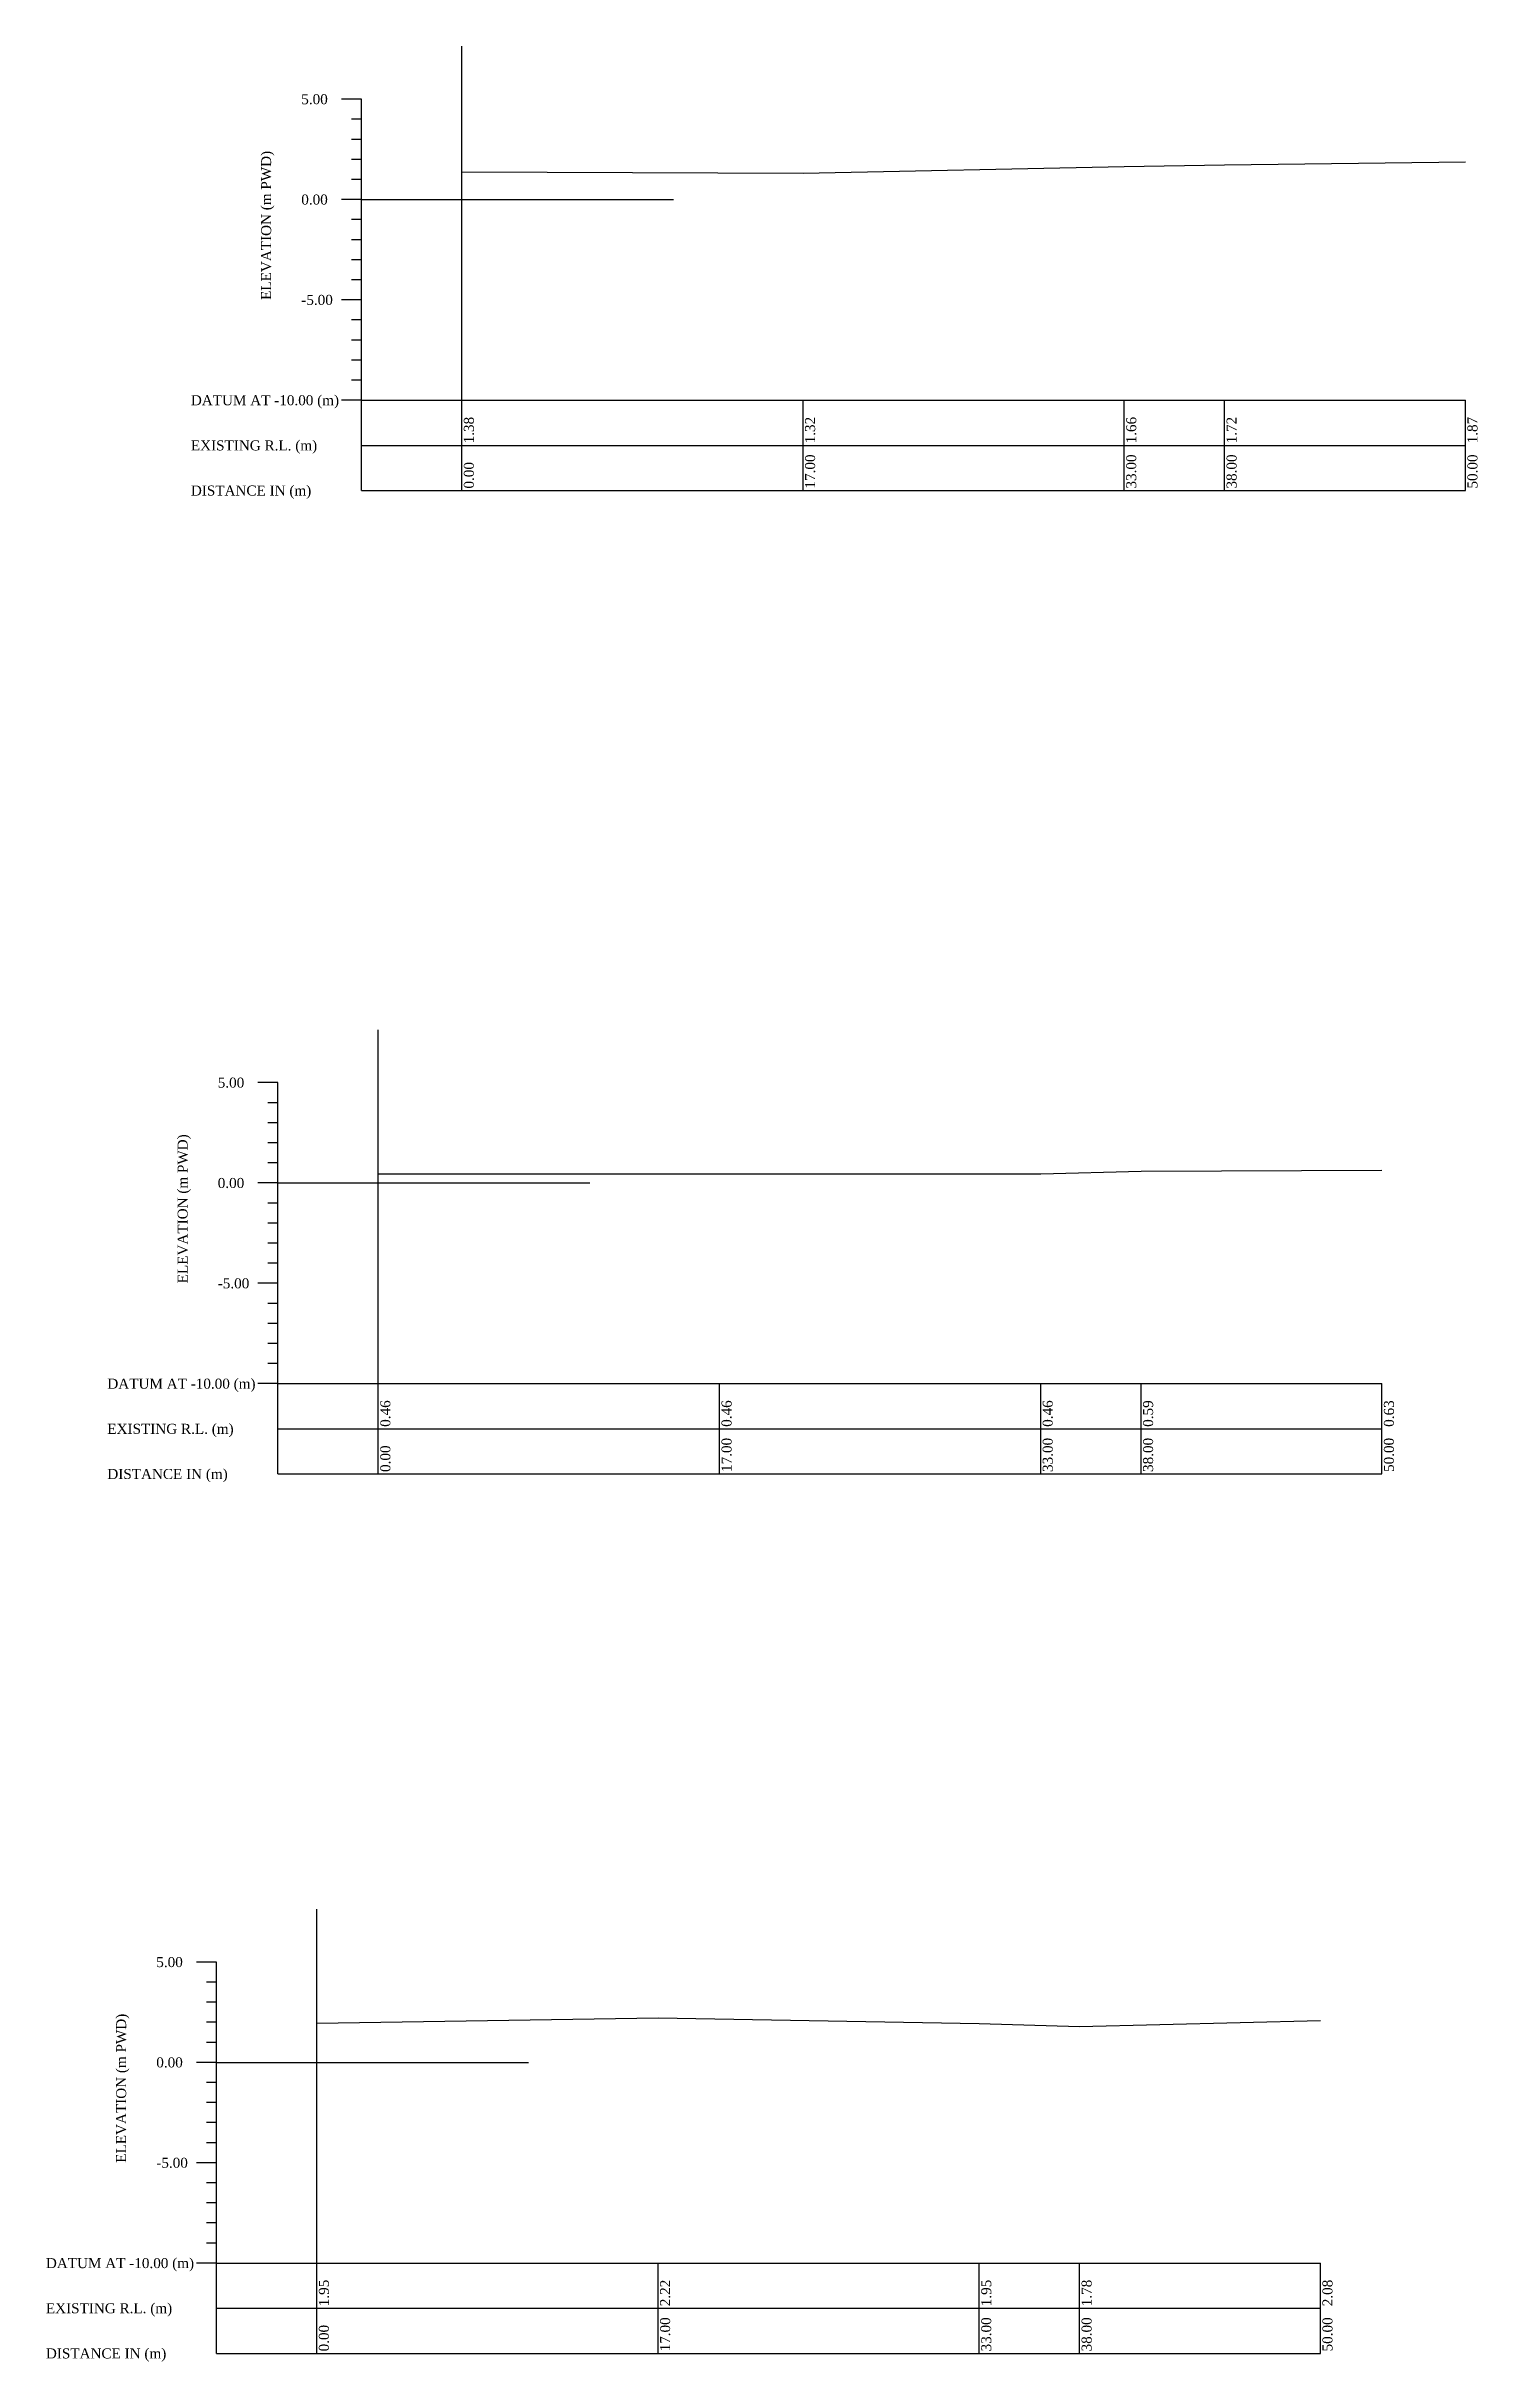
# Model space of a CAD drawing. Header units: metres. Extents: x -148477 to 168932, y -55673 to -2736.
# Drawn here: x 21704.5 to 21775.8, y -25932.1 to -25816.7 of the extents above; entities that cross this region are included whole.
import ezdxf

# ---------------------------------------------------------------- set-up
doc = ezdxf.new("R2010")
doc.units = ezdxf.units.M
doc.styles.add('liza', font='times.ttf', dxfattribs={"height": 2})

msp = doc.modelspace()

# ---------------------------------------------------------------- texts
at = {"color": 6, "linetype": 'Continuous', "lineweight": -3, "ltscale": 0.5, "char_height": 0.5, "attachment_point": 1, "style": 'liza'}
for s, insert, width in [('5.00', (21717.1742, -25819.1081), 2), ('0.00', (21717.1742, -25824.1081), 2), ('-5.00', (21717.1742, -25829.1081), 2), ('DATUM AT -10.00 (m)', (21711.6742, -25834.1081), 7.5), ('EXISTING R.L. (m)', (21711.6742, -25836.3581), 7.5), ('DISTANCE IN (m)', (21711.6742, -25838.6081), 7.5)]:
    msp.add_mtext(s, dxfattribs=dict(at, insert=insert, width=width))
at = {"color": 6, "linetype": 'Continuous', "lineweight": -3, "ltscale": 0.5, "char_height": 0.5, "attachment_point": 1, "rotation": 90, "style": 'liza'}
for s, insert, width in [('ELEVATION (m PWD)', (21715.1742, -25829.3581), 10), ('1.38', (21725.2742, -25836.5081), 2.15), ('1.32', (21742.2742, -25836.5081), 2.15), ('1.66', (21758.2742, -25836.5081), 2.15), ('1.72', (21763.2742, -25836.5081), 2.15), ('1.87', (21775.2742, -25836.5081), 2.15), ('0.00', (21725.2742, -25838.7581), 2.15), ('17.00', (21742.2742, -25838.7581), 2.15), ('33.00', (21758.2742, -25838.7581), 2.15), ('38.00', (21763.2742, -25838.7581), 2.15), ('50.00', (21775.2742, -25838.7581), 2.15)]:
    msp.add_mtext(s, dxfattribs=dict(at, insert=insert, width=width))
at = {"color": 3, "linetype": 'Continuous', "lineweight": -3, "ltscale": 0.5, "char_height": 0.5, "attachment_point": 1, "style": 'liza'}
for s, insert, width in [('5.00', (21713.0128, -25868.1094), 2), ('0.00', (21713.0128, -25873.1094), 2), ('-5.00', (21713.0128, -25878.1094), 2), ('DATUM AT -10.00 (m)', (21707.5128, -25883.1094), 7.5), ('EXISTING R.L. (m)', (21707.5128, -25885.3594), 7.5), ('DISTANCE IN (m)', (21707.5128, -25887.6094), 7.5)]:
    msp.add_mtext(s, dxfattribs=dict(at, insert=insert, width=width))
at = {"color": 3, "linetype": 'Continuous', "lineweight": -3, "ltscale": 0.5, "char_height": 0.5, "attachment_point": 1, "rotation": 90, "style": 'liza'}
for s, insert, width in [('ELEVATION (m PWD)', (21711.0128, -25878.3594), 10), ('0.46', (21721.1128, -25885.5094), 2.15), ('0.46', (21738.1128, -25885.5094), 2.15), ('0.46', (21754.1128, -25885.5094), 2.15), ('0.59', (21759.1128, -25885.5094), 2.15), ('0.63', (21771.1128, -25885.5094), 2.15), ('0.00', (21721.1128, -25887.7594), 2.15), ('17.00', (21738.1128, -25887.7594), 2.15), ('33.00', (21754.1128, -25887.7594), 2.15), ('38.00', (21759.1128, -25887.7594), 2.15), ('50.00', (21771.1128, -25887.7594), 2.15)]:
    msp.add_mtext(s, dxfattribs=dict(at, insert=insert, width=width))
at = {"color": 5, "linetype": 'Continuous', "lineweight": -3, "ltscale": 0.5, "char_height": 0.5, "attachment_point": 1, "style": 'liza'}
for s, insert, width in [('5.00', (21709.9508, -25911.9297), 2), ('0.00', (21709.9508, -25916.9297), 2), ('-5.00', (21709.9508, -25921.9297), 2), ('DATUM AT -10.00 (m)', (21704.4508, -25926.9297), 7.5), ('EXISTING R.L. (m)', (21704.4508, -25929.1797), 7.5), ('DISTANCE IN (m)', (21704.4508, -25931.4297), 7.5)]:
    msp.add_mtext(s, dxfattribs=dict(at, insert=insert, width=width))
at = {"color": 5, "linetype": 'Continuous', "lineweight": -3, "ltscale": 0.5, "char_height": 0.5, "attachment_point": 1, "rotation": 90, "style": 'liza'}
for s, insert, width in [('ELEVATION (m PWD)', (21707.9508, -25922.1797), 10), ('1.95', (21718.0508, -25929.3297), 2.15), ('2.22', (21735.0508, -25929.3297), 2.15), ('1.95', (21751.0508, -25929.3297), 2.15), ('1.78', (21756.0508, -25929.3297), 2.15), ('2.08', (21768.0508, -25929.3297), 2.15), ('0.00', (21718.0508, -25931.5797), 2.15), ('17.00', (21735.0508, -25931.5797), 2.15), ('33.00', (21751.0508, -25931.5797), 2.15), ('38.00', (21756.0508, -25931.5797), 2.15), ('50.00', (21768.0508, -25931.5797), 2.15)]:
    msp.add_mtext(s, dxfattribs=dict(at, insert=insert, width=width))

# ---------------------------------------------------------------- linework, layer by layer
at = {"color": 6, "linetype": 'Continuous', "lineweight": -3, "ltscale": 0.5}
for p, q in [((21725.1742, -25834.3581), (21725.1742, -25816.7223)), ((21720.1742, -25819.3581), (21719.1742, -25819.3581)), ((21720.1742, -25838.8581), (21720.1742, -25819.3581)), ((21720.1742, -25820.3581), (21719.6742, -25820.3581)), ((21720.1742, -25821.3581), (21719.6742, -25821.3581)), ((21720.1742, -25822.3581), (21719.6742, -25822.3581)), ((21720.1742, -25824.3581), (21719.1742, -25824.3581)), ((21720.1742, -25823.3581), (21719.6742, -25823.3581)), ((21720.1742, -25824.3581), (21735.7162, -25824.3581)), ((21720.1742, -25825.3581), (21719.6742, -25825.3581)), ((21720.1742, -25826.3581), (21719.6742, -25826.3581)), ((21720.1742, -25827.3581), (21719.6742, -25827.3581)), ((21720.1742, -25828.3581), (21719.6742, -25828.3581)), ((21720.1742, -25829.3581), (21719.1742, -25829.3581)), ((21720.1742, -25830.3581), (21719.6742, -25830.3581)), ((21720.1742, -25831.3581), (21719.6742, -25831.3581)), ((21720.1742, -25832.3581), (21719.6742, -25832.3581)), ((21720.1742, -25833.3581), (21719.6742, -25833.3581)), ((21720.1742, -25834.3581), (21719.1742, -25834.3581)), ((21720.1742, -25834.3581), (21775.1742, -25834.3581)), ((21725.1742, -25838.8581), (21725.1742, -25834.3581)), ((21742.1742, -25838.8581), (21742.1742, -25834.3581)), ((21758.1742, -25838.8581), (21758.1742, -25834.3581)), ((21763.1742, -25838.8581), (21763.1742, -25834.3581)), ((21775.1742, -25838.8581), (21775.1742, -25834.3581)), ((21720.1742, -25836.6081), (21775.1742, -25836.6081)), ((21720.1742, -25838.8581), (21775.1742, -25838.8581)), ((21721.0128, -25883.3594), (21721.0128, -25865.7236)), ((21716.0128, -25873.3594), (21731.5547, -25873.3594)), ((21717.9508, -25927.1797), (21717.9508, -25909.5439)), ((21712.9508, -25917.1797), (21728.4927, -25917.1797))]:
    msp.add_line(p, q, dxfattribs=at)
at = {"color": 3, "linetype": 'Continuous', "lineweight": -3, "ltscale": 0.5}
for p, q in [((21716.0128, -25868.3594), (21715.0128, -25868.3594)), ((21716.0128, -25869.3594), (21715.5128, -25869.3594)), ((21716.0128, -25887.8594), (21716.0128, -25868.3594)), ((21716.0128, -25870.3594), (21715.5128, -25870.3594)), ((21716.0128, -25871.3594), (21715.5128, -25871.3594)), ((21716.0128, -25872.3594), (21715.5128, -25872.3594)), ((21716.0128, -25873.3594), (21715.0128, -25873.3594)), ((21716.0128, -25874.3594), (21715.5128, -25874.3594)), ((21716.0128, -25875.3594), (21715.5128, -25875.3594)), ((21716.0128, -25876.3594), (21715.5128, -25876.3594)), ((21716.0128, -25877.3594), (21715.5128, -25877.3594)), ((21716.0128, -25878.3594), (21715.0128, -25878.3594)), ((21716.0128, -25879.3594), (21715.5128, -25879.3594)), ((21716.0128, -25880.3594), (21715.5128, -25880.3594)), ((21716.0128, -25881.3594), (21715.5128, -25881.3594)), ((21716.0128, -25882.3594), (21715.5128, -25882.3594)), ((21716.0128, -25883.3594), (21715.0128, -25883.3594)), ((21716.0128, -25883.3594), (21771.0128, -25883.3594)), ((21721.0128, -25887.8594), (21721.0128, -25883.3594)), ((21738.0128, -25887.8594), (21738.0128, -25883.3594)), ((21754.0128, -25887.8594), (21754.0128, -25883.3594)), ((21759.0128, -25887.8594), (21759.0128, -25883.3594)), ((21771.0128, -25887.8594), (21771.0128, -25883.3594)), ((21716.0128, -25885.6094), (21771.0128, -25885.6094)), ((21716.0128, -25887.8594), (21771.0128, -25887.8594))]:
    msp.add_line(p, q, dxfattribs=at)
at = {"color": 5, "linetype": 'Continuous', "lineweight": -3, "ltscale": 0.5}
for p, q in [((21712.9508, -25912.1797), (21711.9508, -25912.1797)), ((21712.9508, -25913.1797), (21712.4508, -25913.1797)), ((21712.9508, -25931.6797), (21712.9508, -25912.1797)), ((21712.9508, -25914.1797), (21712.4508, -25914.1797)), ((21712.9508, -25915.1797), (21712.4508, -25915.1797)), ((21712.9508, -25916.1797), (21712.4508, -25916.1797)), ((21712.9508, -25917.1797), (21711.9508, -25917.1797)), ((21712.9508, -25918.1797), (21712.4508, -25918.1797)), ((21712.9508, -25919.1797), (21712.4508, -25919.1797)), ((21712.9508, -25920.1797), (21712.4508, -25920.1797)), ((21712.9508, -25921.1797), (21712.4508, -25921.1797)), ((21712.9508, -25922.1797), (21711.9508, -25922.1797)), ((21712.9508, -25923.1797), (21712.4508, -25923.1797)), ((21712.9508, -25924.1797), (21712.4508, -25924.1797)), ((21712.9508, -25925.1797), (21712.4508, -25925.1797)), ((21712.9508, -25926.1797), (21712.4508, -25926.1797)), ((21712.9508, -25927.1797), (21711.9508, -25927.1797)), ((21712.9508, -25927.1797), (21767.9508, -25927.1797)), ((21717.9508, -25931.6797), (21717.9508, -25927.1797)), ((21734.9508, -25931.6797), (21734.9508, -25927.1797)), ((21750.9508, -25931.6797), (21750.9508, -25927.1797)), ((21755.9508, -25931.6797), (21755.9508, -25927.1797)), ((21767.9508, -25931.6797), (21767.9508, -25927.1797)), ((21712.9508, -25929.4297), (21767.9508, -25929.4297)), ((21712.9508, -25931.6797), (21767.9508, -25931.6797))]:
    msp.add_line(p, q, dxfattribs=at)
at = {"color": 6, "linetype": 'Continuous', "lineweight": -3, "ltscale": 0.5}
msp.add_lwpolyline([(21725.1742, -25822.9761), (21742.1742, -25823.0361), (21758.1742, -25822.7031), (21763.1742, -25822.6331), (21775.1742, -25822.4861)], dxfattribs=at)
at = {"color": 3, "linetype": 'Continuous', "lineweight": -3, "ltscale": 0.5}
msp.add_lwpolyline([(21721.0128, -25872.8994), (21738.0128, -25872.8994), (21754.0128, -25872.8994), (21759.0128, -25872.7644), (21771.0128, -25872.7294)], dxfattribs=at)
at = {"color": 5, "linetype": 'Continuous', "lineweight": -3, "ltscale": 0.5}
msp.add_lwpolyline([(21717.9508, -25915.2277), (21734.9508, -25914.9577), (21750.9508, -25915.2347), (21755.9508, -25915.3947), (21767.9508, -25915.0977)], dxfattribs=at)

msp.set_redraw_order([(e.dxf.handle, doc.entitydb.next_handle()) for e in msp.query("TEXT MTEXT ATTDEF DIMENSION ARC_DIMENSION")])  # texts and dimensions are drawn at this point

doc.saveas('drawing.dxf')
